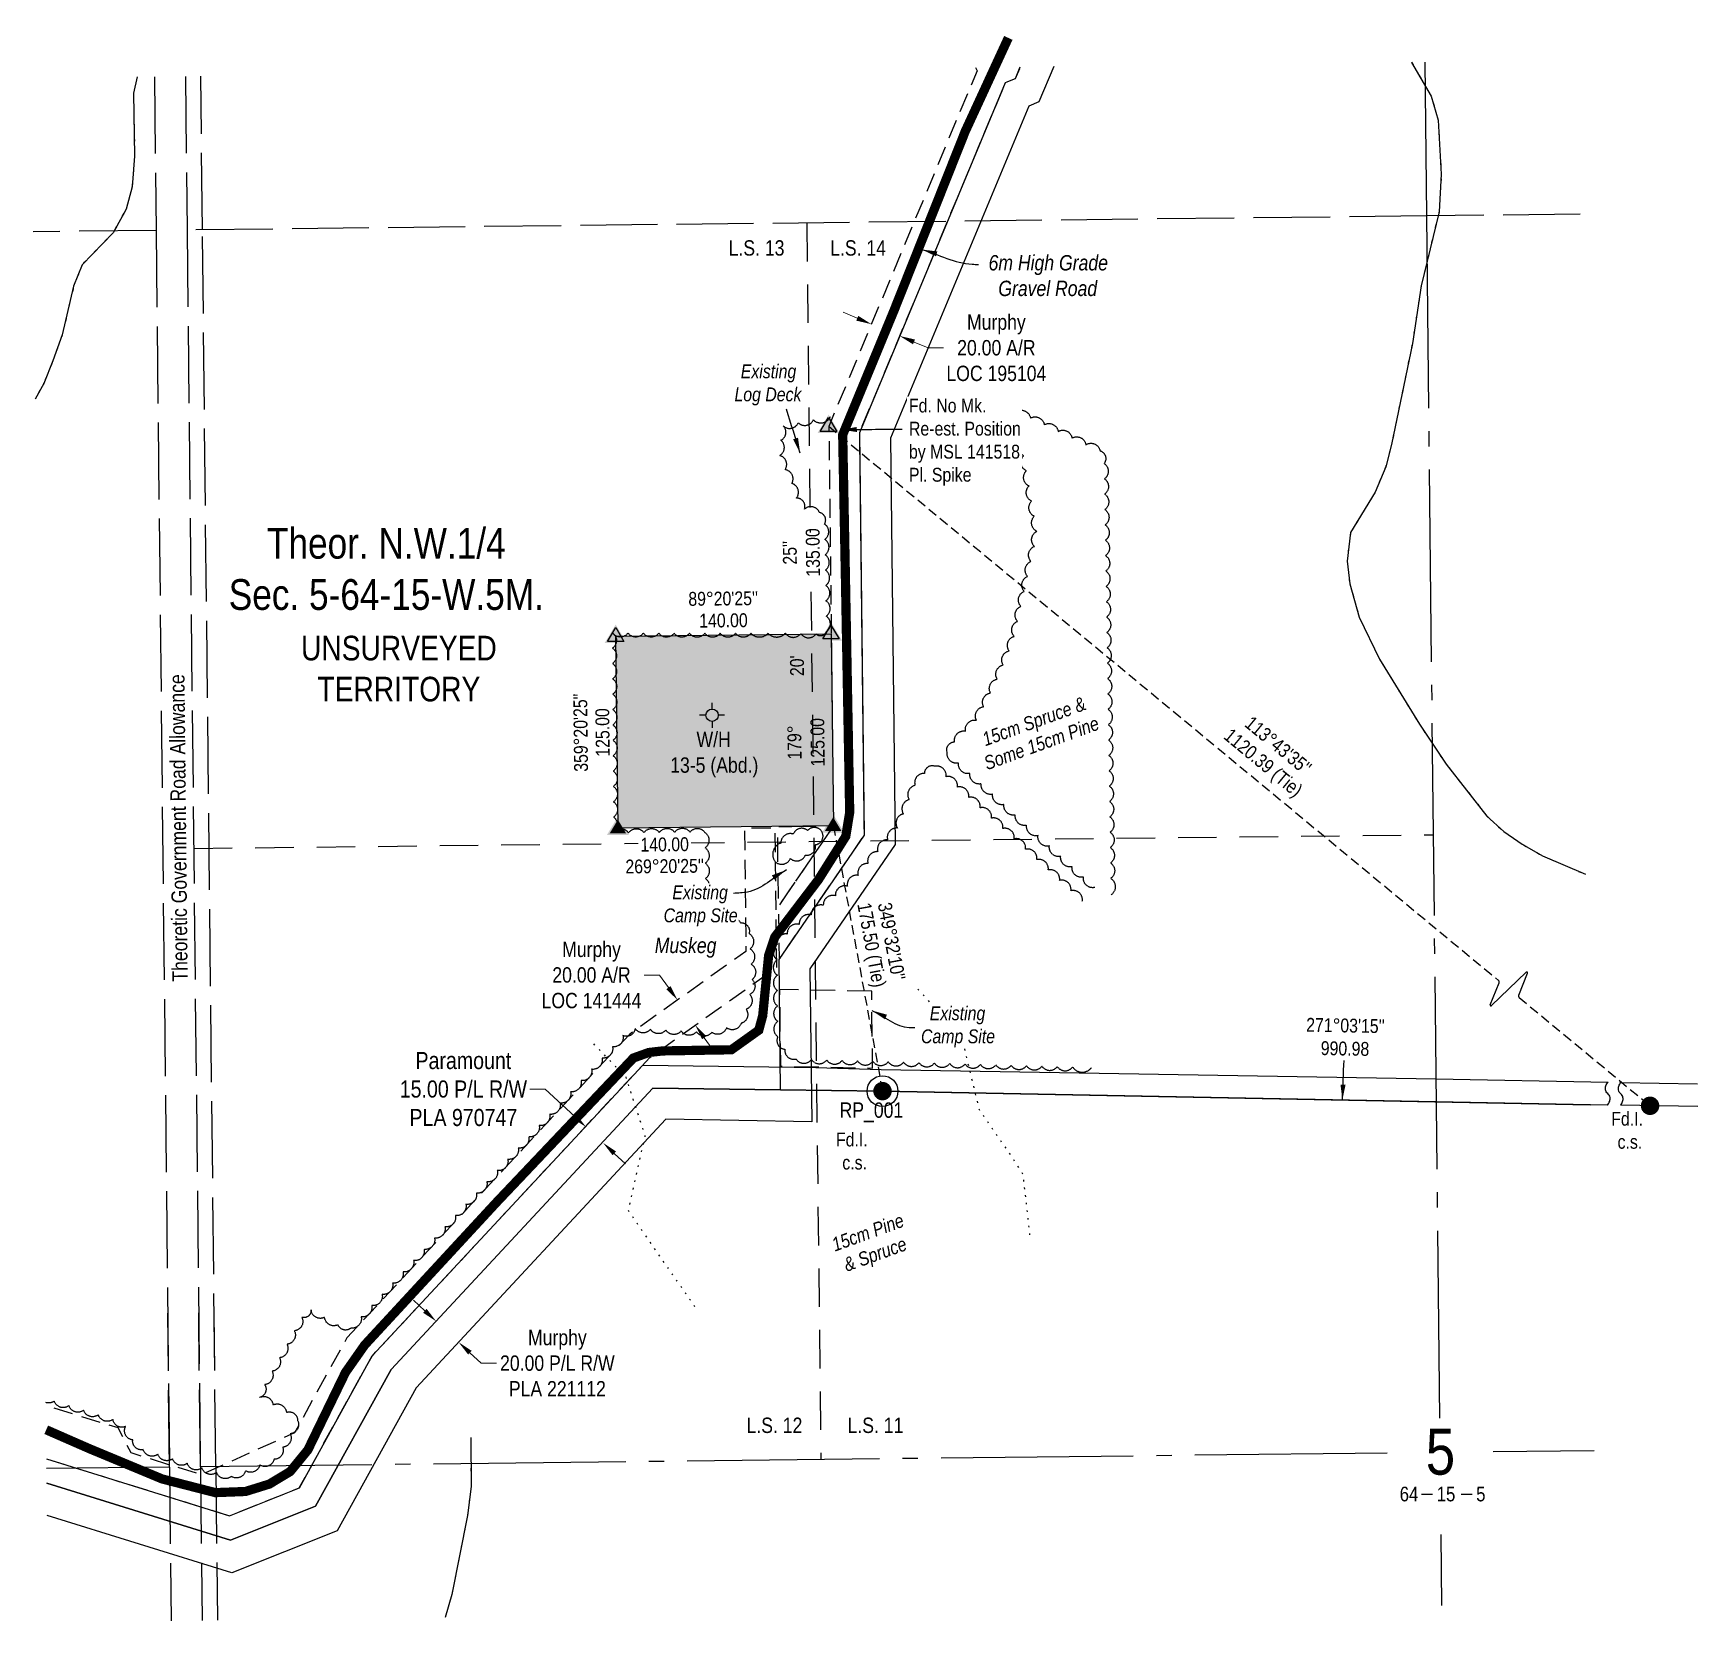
# Model space of a CAD drawing. Extents: x 548828 to 552022, y 6040302 to 6041334.
# Drawn here: x 548828 to 549910, y 6040302 to 6041334 of the extents above; entities that cross this region are included whole.
import ezdxf
from ezdxf.enums import TextEntityAlignment as Align

# ---------------------------------------------------------------- set-up
doc = ezdxf.new("R2010")
doc.units = 0
doc.header["$LTSCALE"] = 5
doc.header["$PDSIZE"] = 0.5
for name, pattern in [('0', [1, 1, 0]), ('foc-ACCESSROAD', [3.75, 2.5, -1.25]), ('foc-LSD', [8, 5, -3]), ('foc-QUARTERLINE', [33, 25, -3, 2, -3]), ('foc-TIELINE', [1.875, 1.25, -0.625]), ('foc-TOPO', [1, 0.2, -0.8]), ('foc-UNSURVEYED', [12.5, 10, -2.5]), ('foc-WHEELTRACKS', [2, 0.4, -1.6]), ('HIDDEN2', [4.7625, 3.175, -1.5875])]:
    doc.linetypes.add(name, pattern=pattern)
doc.layers.get('Defpoints').update_dxf_attribs({"color": 9})
for name, color, linetype in [('10', 1, 'Continuous'), ('35', 37, 'Continuous'), ('9', 3, 'Continuous'), ('AS-ROADS', 254, 'Continuous'), ('C-AR', 13, 'foc-ACCESSROAD'), ('C-RW', 13, 'Continuous'), ('C-SYMBOL', 7, 'Continuous'), ('C-WS-S', 13, 'Continuous'), ('F-RW', 190, 'Continuous'), ('L-BD', 7, 'Continuous'), ('L-BD1', 253, 'Continuous'), ('L-MON', 1, 'Continuous'), ('L-QSEC', 8, 'foc-QUARTERLINE'), ('L-ROAD-T', 7, 'Continuous'), ('L-SECLBL', 7, 'Continuous'), ('L-SECTION-LSD', 7, 'foc-LSD'), ('L-TIE', 7, 'foc-TIELINE'), ('L-UNS-T', 3, 'Continuous'), ('L-USEC', 7, 'foc-UNSURVEYED'), ('P-PROPOSED', 10, 'Continuous'), ('P-PROPOSED-H', 21, 'Continuous'), ('T-BUSH', 110, '0'), ('T-BUSH-T', 110, 'Continuous'), ('T-EXISTING TFA', 220, 'HIDDEN2'), ('T-EXISTING TFA-T', 220, 'Continuous'), ('T-GENERAL', 48, 'foc-TOPO'), ('T-WATER-P3', 160, 'foc-WHEELTRACKS')]:
    doc.layers.add(name, color=color, linetype=linetype)
for name, color, linetype, lineweight in [('AS-GENERAL', 48, 'Continuous', 18), ('C-AR-T', 13, 'Continuous', 9), ('C-RW-T', 13, 'Continuous', 9), ('C-WS-T', 13, 'Continuous', 9), ('F-RW-T', 190, 'Continuous', 9), ('T-TEXT', 48, 'Continuous', 18)]:
    doc.layers.add(name, color=color, linetype=linetype, lineweight=lineweight)
doc.styles.add('100L', font='ARIALN.TTF', dxfattribs={"height": 11})
doc.styles.add('175L', font='ARIALN.TTF', dxfattribs={"height": 20})
doc.styles.add('80', font='ARIALN.TTF', dxfattribs={"height": 10})
doc.styles.add('80CG', font='ARIALN.TTF', dxfattribs={"height": 10})
doc.styles.add('80L', font='ARIALN.TTF', dxfattribs={"height": 10})
doc.styles.add('80LS', font='ARIALNI.TTF', dxfattribs={"height": 10})
doc.styles.add('foc-LtypeFont', font='ARIALN.TTF', dxfattribs={"height": 7.35})
doc.styles.add('SIMPLEX', font='ARIALN.TTF')
doc.linetypes.add('foc-TOPO-flowdirection-NOLINE', pattern='A,0,[">",foc-LtypeFont,S=0.3,R=0,X=0,Y=-0.945],-20,[">",foc-LtypeFont,S=0.3,R=0,X=0,Y=-0.945],0', length=20)
doc.dimstyles.new('Compass 5 000', dxfattribs={"dimscale": 5, "dimtxt": 9, "dimasz": 2, "dimexe": 0.2, "dimexo": 0.0625, "dimgap": 0.5, "dimtad": 0, "dimtih": 1, "dimtoh": 1, "dimzin": 0, "dimdsep": 46, "dimtxsty": '80CG', "dimcen": 0.1, "dimse1": 1, "dimse2": 1, "dimclrd": 256, "dimclrt": 256, "dimaunit": 1, "dimadec": 4, "dimazin": 0, "dimtfac": 0.06, "dimtofl": 0, "dimtmove": 0, "dimatfit": 1, "dimfxl": 0.2, "dimtolj": 1, "dimtzin": 0, "dimlwd": -1, "dimarcsym": 0})

msp = doc.modelspace()

# ---------------------------------------------------------------- texts
at = {"layer": '35', "color": 3, "style": '80'}
msp.add_attdef('RP_001', (549352.374, 6040628.764), 'RP', height=10, dxfattribs=at)
at = {"layer": 'AS-GENERAL', "insert": (549448.67, 6041189.835), "char_height": 9.99462, "attachment_point": 1, "style": '80L'}
msp.add_mtext_dynamic_manual_height_columns('\\pi0.54805;{\\fArial Narrow|b0|i1|c0|p34;6m High Grade \\P\\pi6.885;Gravel Road}', width=77.49427, gutter_width=50, heights=[0], dxfattribs=at)
at = {"layer": 'C-WS-T', "insert": (549189.61, 6040879.829), "char_height": 10, "attachment_point": 1, "style": '80L'}
msp.add_mtext_dynamic_manual_height_columns('\\pi69.76;W/H\\P\\pi52.645;13-5 (Abd.)', width=160.67214, gutter_width=50.026, heights=[0], dxfattribs=at)
at = {"layer": 'L-BD', "style": '80L'}
for s, rotation, p in [("113°43'35''", 320.38434, (549637.546, 6040871.015)), ('1120.39 (Tie)', 320.38434, (549627.162, 6040858.924)), ("269°20'25''", 0.6439, (549238.668, 6040792.429)), ('175.50 (Tie)', 280.4647, (549372.219, 6040740.954)), ("349°32'10''", 280.4647, (549386.224, 6040743.541))]:
    msp.add_text(s, height=8.99516, rotation=rotation, dxfattribs=at).set_placement(p, align=Align.MIDDLE)
at = {"layer": 'L-BD', "insert": (549681.314, 6040693.289), "char_height": 8.99516, "width": 51.22914, "attachment_point": 2, "rotation": 358.9453, "style": '80L'}
msp.add_mtext("271°03'15'' 990.98", dxfattribs=at)
at = {"layer": 'L-BD1', "style": '80L'}
for s, rotation, p in [("89°20'25''", 0.6435, (549276.711, 6040966.466)), ('140.00', 0.6435, (549276.871, 6040952.225)), ("20'", 90.6728, (549324.674, 6040922.766)), ('359°20\'25"', 90.6667, (549184.011, 6040879.186)), ('125.00', 90.6667, (549198.252, 6040879.352))]:
    msp.add_text(s, height=8.9952, rotation=rotation, dxfattribs=at).set_placement(p, align=Align.MIDDLE)
at = {"layer": 'L-BD1', "insert": (549318.546, 6040872.742), "char_height": 8.99516, "width": 22.99206, "attachment_point": 2, "rotation": 90.6728, "style": '80L', "bg_fill": 1, "box_fill_scale": 1.15, "bg_fill_color": 21, "bg_fill_transparency": 0}
msp.add_mtext('179° 125.00', dxfattribs=at)
at = {"layer": 'L-MON', "char_height": 8.99516, "attachment_point": 1, "style": '80L'}
for insert in [(549853.062, 6040632.63), (549349.062, 6040619.124)]:
    msp.add_mtext_dynamic_manual_height_columns('\\pi0.96577;Fd.I.\\P\\pi5.0829;c.s.', width=19.83966, gutter_width=45, heights=[0], dxfattribs=dict(at, insert=insert))
at = {"layer": 'L-ROAD-T', "style": '80L'}
msp.add_text('Theoretic Government Road Allowance', height=10, rotation=90.597453, dxfattribs=at).set_placement((548922.531, 6040817.247), align=Align.MIDDLE_CENTER)
at = {"layer": 'L-UNS-T', "color": 3, "insert": (549065.876, 6040920.793), "char_height": 16, "attachment_point": 5, "style": '80L'}
msp.add_mtext_dynamic_manual_height_columns('UNSURVEYED TERRITORY', width=126.48066, gutter_width=47.525, heights=[0], dxfattribs=at)
at = {"layer": 'T-BUSH-T', "insert": (549304.963, 6040535.103), "char_height": 8.99524, "attachment_point": 1, "rotation": 20, "style": '80L'}
msp.add_mtext_dynamic_manual_height_columns('\\pi43.971;{\\fArial Narrow|b0|i1|c0|p34;15cm Pine\\P\\pi46.763;& Spruce}', width=134.84539, gutter_width=0, heights=[0], dxfattribs=at)
at = {"layer": 'T-EXISTING TFA-T', "insert": (549283.817, 6041118.731), "char_height": 8.99516, "attachment_point": 1, "style": '80L'}
msp.add_mtext_dynamic_manual_height_columns('\\pi4.3151;{\\fArial Narrow|b0|i1|c0|p34;Existing \\P\\pi0.22866;Log Deck}', width=44.19368, gutter_width=45, heights=[0], dxfattribs=at)
at = {"layer": 'T-TEXT', "insert": (549232.217, 6040745.853), "char_height": 9.99471, "attachment_point": 1, "style": '80L'}
msp.add_mtext_dynamic_manual_height_columns('{\\fArial Narrow|b0|i1|c0|p34;Muskeg}', width=24.95161, gutter_width=50.026, heights=[0], dxfattribs=at)

# ---------------------------------------------------------------- blocks, each defined once
blk = doc.blocks.new('L-SECLBL')
at = {"layer": '9', "color": 7}
for p, q in [((-5.1, -27.8), (-12.3, -27.8)), ((20.7, -27.8), (13.5, -27.8))]:
    blk.add_line(p, q, dxfattribs=at)
at = {"layer": '10', "color": 2, "style": 'SIMPLEX'}
blk.add_attdef('SEC', text='', height=30, dxfattribs=at).set_placement((0, 0), align=Align.MIDDLE)
at = {"layer": '10', "color": 5, "style": '80L'}
blk.add_attdef('TWP', text='', height=9.5, dxfattribs=at).set_placement((-14.4, -27.4), align=Align.MIDDLE_RIGHT)
blk.add_attdef('RGE', text='', height=9.5, dxfattribs=at).set_placement((3.6, -27.4), align=Align.MIDDLE_CENTER)
blk.add_attdef('MER', text='', height=9.5, dxfattribs=at).set_placement((23.2, -27.4), align=Align.MIDDLE_LEFT)
blk = doc.blocks.new('linebrk')
blk.add_lwpolyline([(0, 0.00175, -0.346152), (-0.00019, 0.0015), (-0.00314, 0.00055, 0.772575), (-0.00312, 0.00036), (0.00312, -0.00036, -0.772575), (0.00314, -0.00055), (0.00019, -0.0015, 0.346152), (0, -0.00175)], format="xyb")
blk = doc.blocks.new('*D35')
at = {"layer": 'C-AR-T', "transparency": 16777216}
for p, q in [((549363.8, 6041148.7), (549354.6, 6041152.6)), ((549400.8, 6041133.3), (549410, 6041129.5)), ((549410, 6041129.5), (549420, 6041129.5))]:
    blk.add_line(p, q, dxfattribs=at)
for points in [[(549364.5, 6041150.3), (549363.2, 6041147.2), (549373.1, 6041144.9)], [(549401.4, 6041134.9), (549400.1, 6041131.8), (549391.5, 6041137.2)]]:
    blk.add_solid(points, dxfattribs=at)
at = {"layer": 'Defpoints', "color": 0, "transparency": 16777216}
for p in [(549373.1, 6041144.9), (549364.2, 6041123.7), (549382.7, 6041116)]:
    blk.add_point(p, dxfattribs=at)
at = {"layer": 'C-AR-T', "transparency": 16777216, "insert": (549454.3, 6041129.5), "char_height": 10, "attachment_point": 5, "style": '80CG'}
blk.add_mtext('\\A1;Murphy\\P20.00 A/R\\PLOC 195104', dxfattribs=at)
blk = doc.blocks.new('*D36')
at = {"layer": 'C-AR-T', "transparency": 16777216}
for p, q in [((549235.4, 6040721.6), (549225.4, 6040721.6)), ((549241.2, 6040713.4), (549235.4, 6040721.6)), ((549264.4, 6040680.8), (549270.2, 6040672.7))]:
    blk.add_line(p, q, dxfattribs=at)
for points in [[(549242.5, 6040714.4), (549239.8, 6040712.4), (549247, 6040705.3)], [(549265.7, 6040681.8), (549263, 6040679.9), (549258.6, 6040689)]]:
    blk.add_solid(points, dxfattribs=at)
at = {"layer": 'Defpoints', "color": 0, "transparency": 16777216}
for p in [(549245.7, 6040704.4), (549247, 6040705.3), (549257.3, 6040688.1)]:
    blk.add_point(p, dxfattribs=at)
at = {"layer": 'C-AR-T', "transparency": 16777216, "insert": (549191.1, 6040721.6), "char_height": 10, "attachment_point": 5, "style": '80CG'}
blk.add_mtext('\\A1;Murphy\\P20.00 A/R\\PLOC 141444', dxfattribs=at)
blk = doc.blocks.new('*D37')
at = {"layer": 'C-RW-T', "transparency": 16777216}
for p, q in [((549082.7, 6040503.3), (549075.4, 6040510.1)), ((549112, 6040476), (549119.3, 6040469.2)), ((549119.3, 6040469.2), (549129.3, 6040469.2))]:
    blk.add_line(p, q, dxfattribs=at)
for points in [[(549083.9, 6040504.5), (549081.6, 6040502), (549090.1, 6040496.4)], [(549113.2, 6040477.2), (549110.9, 6040474.8), (549104.7, 6040482.8)]]:
    blk.add_solid(points, dxfattribs=at)
at = {"layer": 'Defpoints', "color": 0, "transparency": 16777216}
for p in [(549088.5, 6040494.8), (549103.2, 6040481.2), (549104.7, 6040482.8)]:
    blk.add_point(p, dxfattribs=at)
at = {"layer": 'C-RW-T', "transparency": 16777216, "insert": (549168.9, 6040469.2), "char_height": 10, "attachment_point": 5, "style": '80CG'}
blk.add_mtext('\\A1;Murphy\\P20.00 P/L R/W\\PPLA 221112', dxfattribs=at)
blk = doc.blocks.new('*D38')
at = {"layer": 'Defpoints', "color": 0, "transparency": 16777216}
for p in [(549187.6, 6040622.7), (549165.3, 6040598.7), (549176.3, 6040588.5)]:
    blk.add_point(p, dxfattribs=at)
at = {"layer": 'F-RW-T', "transparency": 16777216}
for p, q in [((549161, 6040647.4), (549151, 6040647.4)), ((549180.3, 6040629.5), (549161, 6040647.4)), ((549205.9, 6040605.6), (549213.2, 6040598.8))]:
    blk.add_line(p, q, dxfattribs=at)
for points in [[(549181.4, 6040630.7), (549179.1, 6040628.3), (549187.6, 6040622.7)], [(549207, 6040606.9), (549204.8, 6040604.4), (549198.6, 6040612.5)]]:
    blk.add_solid(points, dxfattribs=at)
at = {"layer": 'F-RW-T', "transparency": 16777216, "insert": (549107.8, 6040647.4), "char_height": 10, "attachment_point": 5, "style": '80CG'}
blk.add_mtext('\\A1;{\\H1.1111x;Paramount\\P15.00 P/L R/W\\PPLA 970747}', dxfattribs=at)
blk = doc.blocks.new('Gabd')
for p, q in [((-0.81, 0), (-1.62, 0)), ((0, 0.81), (0, 1.62)), ((1.62, 0), (0.81, 0)), ((0, -0.81), (0, -1.62))]:
    blk.add_line(p, q)
blk.add_circle((0, 0), 0.8)
blk = doc.blocks.new('TRIA')
blk.add_hatch(color=255).paths.add_polyline_path([(-0.04, 1.52), (-1.47, -0.87), (1.39, -0.87)])
blk = doc.blocks.new('TRIAA')
blk.add_blockref('TRIA', (0, 0))
blk = doc.blocks.new('TRIB')
at = {"color": 1}
blk.add_lwpolyline([(-1.12, -0.67), (-0.04, 1.13), (1.04, -0.67)], close=True, dxfattribs=at)
blk = doc.blocks.new('TRIBB')
blk.add_blockref('TRIB', (0, 0))
blk = doc.blocks.new('TRICC')
for name in ['TRIAA', 'TRIBB']:
    blk.add_blockref(name, (0, 0))
blk = doc.blocks.new('plspike')
blk.add_blockref('TRICC', (0, 0))
blk = doc.blocks.new('STRIA')
blk.add_hatch(color=255).paths.add_polyline_path([(-0.04, 1.52), (-1.47, -0.87), (1.39, -0.87)])
blk = doc.blocks.new('STRIAA')
blk.add_blockref('STRIA', (0, 0))
blk = doc.blocks.new('STRIB')
at = {"color": 1}
blk.add_solid([(-1.12, -0.67), (-0.04, 1.13), (1.04, -0.67)], dxfattribs=at)
blk = doc.blocks.new('STRIBB')
blk.add_blockref('STRIB', (0, 0))
blk = doc.blocks.new('STRICC')
for name in ['STRIAA', 'STRIBB']:
    blk.add_blockref(name, (0, 0))
blk = doc.blocks.new('fdspike')
blk.add_blockref('STRICC', (0, 0))
blk = doc.blocks.new('fdia')
at = {"color": 255, "const_width": 1}
blk.add_lwpolyline([(-0.5, 0, 1), (0.5, 0, 1)], format="xyb", close=True, dxfattribs=at)
blk = doc.blocks.new('Fdiaa')
blk.add_blockref('fdia', (0, 0))
blk = doc.blocks.new('fdib')
at = {"color": 1, "const_width": 1.6}
blk.add_lwpolyline([(-0.4, 0, 1), (0.4, 0, 1)], format="xyb", close=True, dxfattribs=at)
at = {"color": 1}
blk.add_circle((0, 0), 0.8, dxfattribs=at)
blk = doc.blocks.new('Fdibb')
blk.add_blockref('fdib', (0, 0))
blk = doc.blocks.new('fdicc')
for name in ['Fdibb', 'Fdiaa']:
    blk.add_blockref(name, (0, 0))
blk = doc.blocks.new('FDI')
blk.add_blockref('fdicc', (0, 0))

# ---------------------------------------------------------------- dimensions: what is measured, and where the dimension line sits
at = {"layer": 'C-AR-T'}
dim = msp.add_linear_dim(base=(549373.06, 6041144.874), p1=(549382.715, 6041116.012), p2=(549364.243, 6041123.706), angle=157.387825, text='Murphy\\P20.00 A/R\\PLOC 195104', dimstyle='Compass 5 000', dxfattribs=at)
dim.commit()
dim.dimension.update_dxf_attribs({"geometry": '*D35', "text_midpoint": (549454.285, 6041129.491), "dimtype": 161})
at = {"layer": 'C-RW-T'}
dim = msp.add_aligned_dim(p1=(549088.518, 6040494.79), p2=(549103.163, 6040481.169), distance=2.257, text='Murphy\\P20.00 P/L R/W\\PPLA 221112', dimstyle='Compass 5 000', override={"dimtxt": 10}, dxfattribs=at)
dim.commit()
dim.dimension.update_dxf_attribs({"geometry": '*D37', "text_midpoint": (549168.885, 6040469.201)})
at = {"layer": 'F-RW-T'}
dim = msp.add_linear_dim(base=(549187.59, 6040622.662), p1=(549176.262, 6040588.473), p2=(549165.285, 6040598.684), angle=137.071274, text='{\\H1.1111x;Paramount\\P15.00 P/L R/W\\PPLA 970747}', dimstyle='Compass 5 000', dxfattribs=at)
dim.commit()
dim.dimension.update_dxf_attribs({"geometry": '*D38', "text_midpoint": (549107.838, 6040647.405), "dimtype": 161})

# ---------------------------------------------------------------- hatches: boundary and pattern name
at = {"layer": 'P-PROPOSED-H'}
h = msp.add_hatch(color=256, dxfattribs=at)
h.dxf.hatch_style = 1
h.paths.add_polyline_path([(549207.019, 6040941.945), (549346.935, 6040943.517), (549348.413, 6040818.59), (549208.447, 6040817.017)])

# ---------------------------------------------------------------- linework, layer by layer
at = {"layer": '35', "color": 3}
msp.add_circle((549380.272, 6040646.101), 10, dxfattribs=at)
at = {"layer": 'AS-ROADS', "flags": 128}
msp.add_lwpolyline([(548836.606, 6040425.858, 5.997, 5.997, 0), (548864.841, 6040413.492, 5.997, 5.997, 0), (548911.976, 6040393.878, 5.997, 5.997, 0), (548946.595, 6040384.974, 5.997, 5.997, 0), (548966.195, 6040385.738, 5.997, 5.997, 0), (548981.723, 6040390.571, 5.997, 5.997, 0), (548995.214, 6040398.711, 5.997, 5.997, 0), (549006.694, 6040412.736, 5.997, 5.997, 0), (549031.145, 6040463.146, 5.997, 5.997, 0), (549043.618, 6040480.953, 5.997, 5.997, 0), (549129.456, 6040573.894, 5.997, 5.997, 0), (549218.36, 6040667.659, 5.997, 5.997, 0), (549228.287, 6040671.221, 5.997, 5.997, 0), (549237.196, 6040672.238, 5.997, 5.997, 0), (549281.997, 6040673.002, 5.997, 5.997, 0), (549299.849, 6040685.755, 5.997, 5.997, 0), (549302.394, 6040695.168, 5.997, 5.997, 0), (549306.226, 6040734.141, 5.997, 5.997, 0), (549310.298, 6040746.352, 5.997, 5.997, 0), (549338.57, 6040783.541, 5.997, 5.997, 0), (549356.401, 6040811.818, 5.997, 5.997, 0), (549358.951, 6040827.409, 5.997, 5.997, 0), (549356.154, 6040980.879, 5.997, 5.997, 0), (549354.388, 6041072.955, 5.997, 5.997, 0), (549387.684, 6041153.612, 5.997, 5.997, 0), (549434.106, 6041270.401, 5.997, 5.997, 0), (549462.072, 6041331.084, 5.997, 5.997, 0)], format="xyseb", dxfattribs=at)
at = {"layer": 'C-AR', "flags": 128}
for points in [[(549440.818, 6041311.923), (549441.738, 6041309.701), (549345.408, 6041078.436), (549348.402, 6040818.61), (549312.66, 6040766.49), (549313.062, 6040731.772), (549323.532, 6040746.999), (549368.463, 6040812.518), (549365.444, 6041074.55), (549460.191, 6041302.014), (549466.729, 6041304.722), (549469.865, 6041312.253)], [(548836.81, 6040406.944), (548955.743, 6040369.961), (549001.07, 6040388.092), (549048.428, 6040473.817), (549210.573, 6040648.146), (549228.961, 6040667.915), (549311.57, 6040726.684), (549310.527, 6040817.225), (549290.539, 6040816.994), (549291.462, 6040736.91), (549215.712, 6040683.022), (549032.119, 6040485.633), (548998.03, 6040423.926), (548937.429, 6040396.589), (548891.86, 6040410.759), (548883.311, 6040427.024), (548836.436, 6040441.6)]]:
    msp.add_lwpolyline(points, dxfattribs=at)
at = {"layer": 'C-RW', "flags": 128}
msp.add_lwpolyline([(549314.043, 6040646.958), (549314.043, 6040646.958), (549380.272, 6040646.101), (549840.392, 6040637.259)], dxfattribs=at)
at = {"layer": 'F-RW'}
for points in [[(548836.81, 6040406.958), (548955.85, 6040369.965), (548955.85, 6040369.965), (549001.197, 6040388.103), (549001.197, 6040388.103), (549048.579, 6040473.874), (549224.533, 6040663.05), (549322.865, 6040661.692), (549336.962, 6040661.433), (549379.36, 6040660.255), (549740.015, 6040654.031), (549851.922, 6040651.976)], [(549851.648, 6040637.06), (549740.179, 6040639.034), (549380.272, 6040646.101), (549230.957, 6040647.932), (549060.818, 6040465.008), (549011.738, 6040376.164), (548956.48, 6040354.061), (548956.48, 6040354.061), (548956.48, 6040354.061), (548956.48, 6040354.061), (548836.98, 6040391.197)], [(549860.329, 6040651.822), (549910.114, 6040650.907)], [(549910.239, 6040636.022), (549860.059, 6040636.911)], [(548836.81, 6040406.958), (548955.85, 6040369.965), (548955.85, 6040369.965), (549001.197, 6040388.103), (549001.197, 6040388.103), (549001.197, 6040388.103)], [(549011.738, 6040376.164), (548956.48, 6040354.061), (548956.48, 6040354.061), (548956.48, 6040354.061), (548956.48, 6040354.061), (548836.98, 6040391.197)]]:
    msp.add_lwpolyline(points, dxfattribs=at)
for points in [[(549851.648, 6040637.06, 0.09819619), (549853.033, 6040639.562, 0.11502491), (549853.231, 6040642.005, 0.18910183), (549851.785, 6040644.518, -0.18910183), (549850.339, 6040647.031, -0.11502491), (549850.537, 6040649.474, -0.09819619), (549851.922, 6040651.976)], [(549860.059, 6040636.911, 0.09819619), (549861.445, 6040639.413, 0.11502491), (549861.642, 6040641.856, 0.18910183), (549860.196, 6040644.369, -0.18910183), (549858.75, 6040646.882, -0.11502491), (549858.948, 6040649.325, -0.09819619), (549860.333, 6040651.827)]]:
    msp.add_lwpolyline(points, format="xyb", dxfattribs=at)
at = {"layer": 'L-QSEC'}
for p, q in [((549733.859, 6041215.304), (549742.434, 6040433.391)), ((549708.312, 6040410.678), (548936.818, 6040401.858)), ((549842.953, 6040412.217), (549777.344, 6040411.468)), ((548916.699, 6040401.639), (548836.877, 6040400.724)), ((549743.264, 6040357.695), (549743.771, 6040311.523))]:
    msp.add_line(p, q, dxfattribs=at)
msp.add_lwpolyline([(549732.763, 6041315.246), (549733.859, 6041215.294)], dxfattribs=at)
at = {"layer": 'L-SECTION-LSD'}
for p, q in [((549331, 6041210.719), (549340.195, 6040406.469)), ((548932.479, 6040803.99), (549738.273, 6040812.826))]:
    msp.add_line(p, q, dxfattribs=at)
at = {"layer": 'L-TIE', "flags": 128}
for points in [[(549345.418, 6041078.457), (549780.745, 6040718.123)], [(549348.413, 6040818.59), (549380.272, 6040646.101)], [(549794.195, 6040706.99), (549879.27, 6040636.571)]]:
    msp.add_lwpolyline(points, dxfattribs=at)
at = {"layer": 'L-USEC'}
for p, q in [((548927.059, 6041306.075), (548928.138, 6041206.111)), ((548938.179, 6041206.237), (548937.101, 6041306.189)), ((548906.944, 6041305.846), (548908.022, 6041205.894)), ((549733.859, 6041215.305), (548928.14, 6041206.134)), ((549833.8, 6041216.442), (549733.859, 6041215.304)), ((548908.022, 6041205.905), (548828.2, 6041204.994)), ((548908.022, 6041205.905), (548916.699, 6040401.641)), ((548928.141, 6041206.122), (548936.818, 6040401.858)), ((548946.856, 6040401.985), (548938.179, 6041206.248)), ((548916.699, 6040401.641), (548915.62, 6040501.635)), ((548936.818, 6040401.858), (548935.739, 6040501.866)), ((548946.856, 6040401.985), (548945.778, 6040501.981)), ((548916.699, 6040401.641), (548917.777, 6040301.676)), ((548916.699, 6040401.641), (548917.777, 6040301.676)), ((548936.818, 6040401.858), (548937.896, 6040301.916)), ((548936.818, 6040401.858), (548937.896, 6040301.916)), ((548946.856, 6040401.985), (548947.934, 6040302.036)), ((548946.856, 6040401.985), (548947.934, 6040302.036))]:
    msp.add_line(p, q, dxfattribs=at)
at = {"layer": 'P-PROPOSED', "flags": 128}
msp.add_lwpolyline([(549207.019, 6040941.945), (549346.935, 6040943.517), (549348.413, 6040818.59), (549208.447, 6040817.017)], close=True, dxfattribs=at)
at = {"layer": 'T-BUSH', "flags": 128}
for points in [[(549305.836, 6040943.872, 0.44104534), (549317.14, 6040943.948, 0.52056705), (549327.131, 6040943.683, 0.52056705), (549337.122, 6040943.414, 0.52056705), (549343.905, 6040944.984, 0.52056705), (549343.722, 6040954.977, 0.52056705), (549343.54, 6040964.97, 0.52056705), (549343.357, 6040974.963, 0.52056705), (549343.174, 6040984.956, 0.52056705), (549342.992, 6040994.949, 0.52056705), (549342.809, 6041004.942, 0.52056705), (549342.626, 6041014.935, 0.52056705), (549339.295, 6041022.38, 0.52056705), (549329.56, 6041024.645, 0.52056705), (549324.376, 6041031.804, 0.52056705), (549321.375, 6041041.335, 0.52056705), (549316.978, 6041050.31, 0.52056705), (549313.453, 6041059.451, 0.52056705), (549314.258, 6041069.413, 0.52056705), (549315.687, 6041078.817, 0.52056705), (549325.496, 6041080.734, 0.52056705), (549335.305, 6041082.651, 0.52056705), (549346.477, 6041084.835)], [(549518.266, 6040778.565, -0.52056705), (549510.887, 6040785.306, -0.52056705), (549503.508, 6040792.047, -0.52056705), (549496.129, 6040798.789, -0.52056705), (549488.75, 6040805.53, -0.52056705), (549481.371, 6040812.271, -0.52056705), (549473.991, 6040819.012, -0.52056705), (549466.612, 6040825.753, -0.52056705), (549459.233, 6040832.494, -0.52056705), (549451.854, 6040839.235, -0.52056705), (549444.475, 6040845.976, -0.52056705), (549437.096, 6040852.718, -0.52056705), (549429.717, 6040859.459, -0.52056705), (549422.338, 6040866.2, -0.52056705), (549427.158, 6040873.216, -0.52056705), (549434.226, 6040880.283, -0.52056705), (549441.294, 6040887.35, -0.52056705), (549446.016, 6040896.108, -0.52056705), (549450.488, 6040905.046, -0.52056705), (549454.856, 6040914.032, -0.52056705), (549458.743, 6040923.24, -0.52056705), (549462.63, 6040932.448, -0.52056705), (549465.839, 6040941.873, -0.52056705), (549468.031, 6040951.625, -0.52056705), (549470.224, 6040961.376, -0.52056705), (549472.417, 6040971.127, -0.52056705), (549474.609, 6040980.878, -0.52056705), (549476.802, 6040990.63, -0.52056705), (549478.994, 6041000.381, -0.52056705), (549480.688, 6041010.144, -0.52056705), (549478.962, 6041019.989, -0.52056705), (549477.236, 6041029.833, -0.52056705), (549475.511, 6041039.678, -0.52056705), (549473.785, 6041049.522, -0.52056705), (549472.059, 6041059.367, -0.52056705), (549470.333, 6041069.212, -0.52056705), (549468.607, 6041079.056, -0.52056705), (549467.445, 6041088.156, -0.52056705), (549476.454, 6041083.827, -0.52056705), (549485.463, 6041079.499, -0.52056705), (549494.471, 6041075.17, -0.52056705), (549503.48, 6041070.841, -0.52056705), (549512.493, 6041066.522, -0.52056705), (549521.697, 6041062.626, -0.52056705), (549524.361, 6041054.321, -0.52056705), (549524.521, 6041044.327, -0.52056705), (549524.682, 6041034.334, -0.52056705), (549524.843, 6041024.34, -0.52056705), (549525.003, 6041014.347, -0.52056705), (549525.164, 6041004.353, -0.52056705), (549525.325, 6040994.36, -0.52056705), (549525.485, 6040984.367, -0.52056705), (549525.646, 6040974.373, -0.52056705), (549525.807, 6040964.38, -0.52056705), (549525.967, 6040954.386, -0.52056705), (549526.128, 6040944.393, -0.52056705), (549526.289, 6040934.4, -0.52056705), (549526.45, 6040924.406, -0.52056705), (549526.61, 6040914.413, -0.52056705), (549526.771, 6040904.419, -0.52056705), (549526.932, 6040894.426, -0.52056705), (549527.092, 6040884.432, -0.52056705), (549527.253, 6040874.439, -0.52056705), (549527.414, 6040864.446, -0.52056705), (549527.574, 6040854.452, -0.52056705), (549527.735, 6040844.459, -0.52056705), (549527.896, 6040834.465, -0.52056705), (549528.056, 6040824.472, -0.52056705), (549528.217, 6040814.478, -0.52056705), (549528.378, 6040804.485, -0.52056705), (549528.538, 6040794.492, -0.52056705), (549528.699, 6040784.498, -0.52056705), (549528.873, 6040773.709, -0.52056705)], [(549305.836, 6040943.872, -0.47569537), (549294.77, 6040943.872, -0.52056705), (549284.775, 6040943.892, -0.52056705), (549274.781, 6040943.912, -0.52056705), (549264.786, 6040943.932, -0.52056705), (549254.791, 6040943.952, -0.52056705), (549244.797, 6040943.972, -0.52056705), (549234.802, 6040943.992, -0.52056705), (549224.808, 6040944.012, -0.52056705), (549214.813, 6040944.032, -0.52056705), (549204.818, 6040944.052, -0.52056705), (549204.721, 6040934.22, -0.52056705), (549204.786, 6040924.226, -0.52056705), (549204.851, 6040914.231, -0.52056705), (549204.916, 6040904.237, -0.52056705), (549204.982, 6040894.242, -0.52056705), (549205.047, 6040884.248, -0.52056705), (549205.112, 6040874.254, -0.52056705), (549205.177, 6040864.259, -0.52056705), (549205.243, 6040854.265, -0.52056705), (549205.308, 6040844.27, -0.52056705), (549205.373, 6040834.276, -0.52056705), (549205.438, 6040824.281, -0.52056705), (549205.503, 6040814.287, -0.52056705), (549215.187, 6040814.086, -0.52056705), (549225.181, 6040814.202, -0.52056705), (549235.175, 6040814.317, -0.52056705), (549245.169, 6040814.432, -0.52056705), (549255.163, 6040814.547, -0.52056705), (549264.811, 6040814.309, -0.52056705), (549264.919, 6040804.315, -0.52056705), (549265.028, 6040794.321, -0.52056705), (549265.136, 6040784.327, -0.52056705), (549265.244, 6040774.333, -0.52056705), (549265.352, 6040764.338, -0.52056705), (549268.073, 6040756.835, -0.52056705), (549278.05, 6040756.248, -0.52056705), (549288.028, 6040755.662, -0.52056705), (549293.546, 6040748.646, -0.52056705), (549294.219, 6040738.674, -0.52056705), (549294.891, 6040728.702, -0.52056705), (549295.564, 6040718.73, -0.52056705), (549293.988, 6040708.954, -0.52056705), (549291.598, 6040699.249, -0.52056705), (549288.439, 6040690.269, -0.52056705), (549278.895, 6040687.3, -0.52056705), (549269.352, 6040684.331, -0.52056705), (549259.383, 6040684.764, -0.52056705), (549249.403, 6040685.294, -0.52056705), (549239.422, 6040685.824, -0.52056705), (549229.442, 6040686.354, -0.52056705), (549219.461, 6040686.884, -0.52056705), (549211.556, 6040682.28, -0.52056705), (549204.75, 6040674.961, -0.52056705), (549197.943, 6040667.643, -0.52056705), (549191.136, 6040660.325, -0.52056705), (549184.329, 6040653.006, -0.52056705), (549177.522, 6040645.688, -0.52056705), (549170.715, 6040638.369, -0.52056705), (549163.908, 6040631.051, -0.52056705), (549157.101, 6040623.733, -0.52056705), (549150.294, 6040616.414, -0.52056705), (549143.488, 6040609.096, -0.52056705), (549136.681, 6040601.778, -0.52056705), (549129.874, 6040594.459, -0.52056705), (549123.067, 6040587.141, -0.52056705), (549116.26, 6040579.822, -0.52056705), (549109.453, 6040572.504, -0.52056705), (549102.646, 6040565.186, -0.52056705), (549095.839, 6040557.867, -0.52056705), (549089.032, 6040550.549, -0.52056705), (549082.226, 6040543.231, -0.52056705), (549075.419, 6040535.912, -0.52056705), (549068.612, 6040528.594, -0.52056705), (549061.805, 6040521.275, -0.52056705), (549054.998, 6040513.957, -0.52056705), (549048.191, 6040506.639, -0.52056705), (549041.384, 6040499.32, -0.52056705), (549034.577, 6040492.002, -0.52056705), (549026.263, 6040494.12, -0.52056705), (549017.514, 6040498.953, -0.52056705), (549008.766, 6040503.786, -0.52056705), (549002.801, 6040498.964, -0.52056705), (548997.968, 6040490.216, -0.52056705), (548993.135, 6040481.467, -0.52056705), (548988.302, 6040472.719, -0.52056705), (548983.469, 6040463.971, -0.52056705), (548978.636, 6040455.222, -0.52056705), (548975.307, 6040446.907, -0.52056705), (548984.055, 6040442.074, -0.52056705), (548992.804, 6040437.241, -0.52056705), (549000.049, 6040431.975, -0.52056705), (548995.216, 6040423.227, -0.52056705), (548990.383, 6040414.478, -0.52056705), (548984.719, 6040406.67, -0.52056705), (548975.441, 6040402.954, -0.52056705), (548966.163, 6040399.238, -0.52056705), (548956.885, 6040395.521, -0.52056705), (548947.357, 6040398.104, -0.52056705), (548937.813, 6040401.072, -0.52056705), (548928.269, 6040404.038, -0.52056705), (548918.724, 6040407.004, -0.52056705), (548909.18, 6040409.971, -0.52056705), (548899.636, 6040412.937, -0.52056705), (548892.852, 6040419.22, -0.52056705), (548888.202, 6040428.067, -0.52056705), (548880.001, 6040432.648, -0.52056705), (548870.457, 6040435.616, -0.52056705), (548860.913, 6040438.583, -0.52056705), (548851.369, 6040441.551, -0.52056705), (548841.826, 6040444.519, -0.23881639), (548836.415, 6040443.564, -0.23881639)], [(549510.175, 6040769.708, 0.52056705), (549502.796, 6040776.449, 0.52056705), (549495.416, 6040783.19, 0.52056705), (549488.037, 6040789.931, 0.52056705), (549480.658, 6040796.672, 0.52056705), (549473.279, 6040803.414, 0.52056705), (549465.9, 6040810.155, 0.52056705), (549458.521, 6040816.896, 0.52056705), (549451.142, 6040823.637, 0.52056705), (549443.763, 6040830.378, 0.52056705), (549436.383, 6040837.119, 0.52056705), (549429.004, 6040843.86, 0.52056705), (549421.625, 6040850.601, 0.52056705), (549414.246, 6040857.343, 0.52056705), (549407.489, 6040852.759, 0.52056705), (549401.459, 6040844.899, 0.52056705), (549397.657, 6040835.656, 0.52056705), (549393.854, 6040826.412, 0.52056705), (549389.969, 6040817.219, 0.52056705), (549383.59, 6040809.525, 0.52056705), (549377.211, 6040801.83, 0.52056705), (549370.832, 6040794.136, 0.52056705), (549364.453, 6040786.442, 0.52056705), (549357.463, 6040779.372, 0.52056705), (549349.636, 6040773.156, 0.52056705), (549341.81, 6040766.939, 0.52056705), (549333.983, 6040760.723, 0.52056705), (549326.157, 6040754.507, 0.52056705), (549318.331, 6040748.291, 0.52056705), (549311.763, 6040741.473, 0.52056705), (549311.84, 6040731.478, 0.52056705), (549311.917, 6040721.484, 0.52056705), (549311.994, 6040711.489, 0.52056705), (549312.071, 6040701.495, 0.52056705), (549312.148, 6040691.501, 0.52056705), (549312.225, 6040681.506, 0.52056705), (549316.765, 6040673.325, 0.52056705), (549324.056, 6040666.957, 0.52056705), (549334.047, 6040666.669, 0.52056705), (549344.038, 6040666.381, 0.52056705), (549354.028, 6040666.094, 0.52056705), (549364.019, 6040665.806, 0.52056705), (549374.009, 6040665.518, 0.52056705), (549384, 6040665.231, 0.52056705), (549393.99, 6040664.943, 0.52056705), (549403.981, 6040664.655, 0.52056705), (549413.972, 6040664.368, 0.52056705), (549423.962, 6040664.08, 0.52056705), (549433.953, 6040663.792, 0.52056705), (549443.943, 6040663.505, 0.52056705), (549453.934, 6040663.217, 0.52056705), (549463.924, 6040662.929, 0.52056705), (549473.915, 6040662.641, 0.52056705), (549483.906, 6040662.354, 0.52056705), (549493.896, 6040662.066, 0.52056705), (549503.887, 6040661.778, 0.52056705), (549516.112, 6040661.426, 0.52056705)]]:
    msp.add_lwpolyline(points, format="xyb", dxfattribs=at)
msp.add_lwpolyline([(549310.583, 6040795.221, 0.52056705), (549320.34, 6040797.389, 0.52056705), (549330.096, 6040799.558, 0.52056705), (549336.675, 6040806.352, 0.52056705), (549340.982, 6040814.602, 0.52056705), (549331.582, 6040815.627, 0.52056705), (549322.292, 6040813.242, 0.52056705), (549314.171, 6040807.415, 0.52056705)], format="xyb", close=True, dxfattribs=at)
at = {"layer": 'T-EXISTING TFA', "flags": 128}
for points in [[(549321.368, 6040818.28), (549348.432, 6040818.592), (549312.66, 6040766.49), (549312.061, 6040818.191)], [(549373.274, 6040711.111), (549313.288, 6040712.233), (549313.866, 6040662.262), (549373.852, 6040661.14)]]:
    msp.add_lwpolyline(points, close=True, dxfattribs=at)
at = {"layer": 'T-GENERAL', "flags": 128}
for points in [[(549403.323, 6040712.457), (549431.737, 6040680.655), (549443.103, 6040634.089), (549463.94, 6040603.802), (549471.541, 6040591.905), (549476.087, 6040550.639)], [(549258.244, 6040505.966), (549215.055, 6040568.433), (549226.041, 6040616.892), (549213.539, 6040655.13), (549191.944, 6040677.467)]]:
    msp.add_lwpolyline(points, dxfattribs=at)
at = {"layer": 'T-WATER-P3', "flags": 128}
for points in [[(549724.233, 6041315.194), (549736.993, 6041293.159), (549741.548, 6041277.652), (549743.536, 6041242.39), (549742.097, 6041217.952), (549730.506, 6041169.787), (549724.73, 6041132.304), (549711.183, 6041066.709), (549707.383, 6041052.189), (549700.587, 6041035.642), (549684.591, 6041009.505), (549682.282, 6040990.878), (549684.085, 6040975.994), (549690.169, 6040954.377), (549703.379, 6040927.063), (549729.327, 6040884.706), (549746.687, 6040858.762), (549773.243, 6040824.985), (549784.119, 6040814.923), (549796.209, 6040806.686), (549809.346, 6040799.134), (549837.685, 6040786.962), (549838.695, 6040786.299)], [(549724.253, 6041315.149), (549736.993, 6041293.148), (549741.548, 6041277.641), (549743.536, 6041242.379), (549742.097, 6041217.941), (549730.506, 6041169.776), (549724.73, 6041132.294), (549711.183, 6041066.699), (549707.383, 6041052.179), (549700.587, 6041035.632), (549684.591, 6041009.494), (549682.282, 6040990.868), (549684.085, 6040975.983), (549690.169, 6040954.367), (549703.379, 6040927.053), (549729.327, 6040884.696), (549746.687, 6040858.752), (549773.243, 6040824.974), (549784.119, 6040814.913), (549796.209, 6040806.676), (549809.346, 6040799.123), (549837.285, 6040787.124)], [(548895.712, 6041305.718), (548893.276, 6041295.147), (548894.095, 6041254.141), (548892.421, 6041234.268), (548888.532, 6041219.765), (548880.059, 6041204.344), (548859.903, 6041183.49), (548854.436, 6041169.522), (548847.014, 6041137.865), (548840.988, 6041121.132), (548835.003, 6041106.419), (548835.003, 6041106.419), (548829.375, 6041096.037)], [(548895.718, 6041305.754), (548893.276, 6041295.157), (548894.095, 6041254.151), (548892.421, 6041234.279), (548888.532, 6041219.775), (548880.059, 6041204.355), (548859.903, 6041183.501), (548854.436, 6041169.533), (548847.014, 6041137.875), (548840.988, 6041121.142), (548835.003, 6041106.43), (548835.002, 6041106.428)], [(549112.699, 6040420.884), (549112.764, 6040388.993), (549110.419, 6040370.026), (549100.347, 6040318.777), (549095.857, 6040303.799)]]:
    msp.add_lwpolyline(points, dxfattribs=at)
at = {"layer": 'T-WATER-P3', "linetype": 'foc-TOPO-flowdirection-NOLINE', "flags": 128}
for points in [[(549724.253, 6041315.149), (549736.993, 6041293.148), (549741.548, 6041277.641), (549743.536, 6041242.379), (549742.097, 6041217.941), (549730.506, 6041169.776), (549724.73, 6041132.294), (549711.183, 6041066.699), (549707.383, 6041052.179), (549700.587, 6041035.632), (549684.591, 6041009.494), (549682.282, 6040990.868), (549684.085, 6040975.983), (549690.169, 6040954.367), (549703.379, 6040927.053), (549729.327, 6040884.696), (549746.687, 6040858.752), (549773.243, 6040824.974), (549784.119, 6040814.913), (549796.209, 6040806.676), (549809.346, 6040799.123), (549837.285, 6040787.124)], [(548895.712, 6041305.718), (548893.276, 6041295.147), (548894.095, 6041254.141), (548892.421, 6041234.268), (548888.532, 6041219.765), (548880.059, 6041204.344), (548859.903, 6041183.49), (548854.436, 6041169.522), (548847.014, 6041137.865), (548840.988, 6041121.132), (548835.003, 6041106.419), (548835.003, 6041106.419), (548829.375, 6041096.037)], [(549112.699, 6040420.884), (549112.764, 6040388.993), (549110.419, 6040370.026), (549100.347, 6040318.777), (549095.857, 6040303.799)]]:
    msp.add_lwpolyline(points, dxfattribs=at)

# ---------------------------------------------------------------- block references
at = {"layer": 'C-WS-S', "xscale": 4.999999999999975, "yscale": 4.999999999999975, "zscale": 4.999999999999975}
msp.add_blockref('Gabd', (549269.452, 6040890.539), dxfattribs=at)
at = {"layer": 'L-MON', "color": 2, "xscale": 5.000000000000009, "yscale": 5.000000000000009, "zscale": 5.000000000000009}
for name, p in [('plspike', (549345.418, 6041078.457)), ('plspike', (549207.02, 6040941.945)), ('plspike', (549346.979, 6040943.517)), ('fdspike', (549208.447, 6040817.017)), ('fdspike', (549348.413, 6040818.59)), ('FDI', (549380.272, 6040646.101))]:
    msp.add_blockref(name, p, dxfattribs=at)
at = {"layer": 'L-MON', "xscale": 4.997312599999979, "yscale": 4.997312599999979, "zscale": 4.997312599999979}
msp.add_blockref('FDI', (549879.27, 6040636.571), dxfattribs=at)
at = {"layer": 'L-SECLBL', "color": 230}
msp.add_blockref('L-SECLBL', (549743.008, 6040411.468), dxfattribs=at).add_auto_attribs({'SEC': '5', 'TWP': '64', 'RGE': '15', 'MER': '5'})
at = {"layer": 'L-TIE', "xscale": 4997.312600000006, "yscale": 4997.312600000006, "zscale": 4997.312600000006, "rotation": 230.3843403163698}
msp.add_blockref('linebrk', (549787.47, 6040712.556), dxfattribs=at)

msp.set_redraw_order([(e.dxf.handle, doc.entitydb.next_handle()) for e in msp.query("TEXT MTEXT ATTDEF DIMENSION ARC_DIMENSION")])  # texts and dimensions are drawn at this point

# ---------------------------------------------------------------- leaders
at = {"layer": 'AS-GENERAL', "path_type": 1}
msp.add_leader([(549405.87, 6041193.415), (549438.525, 6041183.873), (549442.676, 6041183.735)], dimstyle='Compass 5 000', override={"dimgap": 0.5, "dimtad": 0}, dxfattribs=at)
at = {"layer": 'L-BD', "path_type": 1}
msp.add_leader([(549679.239, 6040640.356), (549680.332, 6040666.106)], dimstyle='Compass 5 000', override={"dimgap": 0.5, "dimtad": 0}, dxfattribs=at)
at = {"layer": 'L-MON', "path_type": 1}
msp.add_leader([(549353.583, 6041076.288), (549393.097, 6041076.706)], dimstyle='Compass 5 000', override={"dimgap": 0.5, "dimtad": 0}, dxfattribs=at)
at = {"layer": 'T-EXISTING TFA-T', "path_type": 1}
msp.add_leader([(549326.742, 6041060.99), (549317.885, 6041089.606)], dimstyle='Compass 5 000', override={"dimgap": 0.5, "dimtad": 0}, dxfattribs=at)

# ---------------------------------------------------------------- next in the draw order: texts
at = {"layer": 'C-SYMBOL', "color": 3, "insert": (549057.695, 6041012.386), "char_height": 19.98942, "width": 203.13478, "attachment_point": 2, "style": '175L', "bg_fill": 3, "box_fill_scale": 1.15, "bg_fill_color": 256, "bg_fill_true_color": 256, "bg_fill_transparency": 0}
msp.add_mtext('Theor. N.W.1/4 \\PSec. 5-64-15-W.5M.', dxfattribs=at)

# ---------------------------------------------------------------- next in the draw order: linework, layer by layer
at = {"layer": 'C-RW'}
for points in [[(548836.98, 6040391.197), (548956.48, 6040354.061), (549011.738, 6040376.164), (549060.818, 6040465.008), (549230.957, 6040647.932), (549314.043, 6040646.958), (549313.062, 6040731.772), (549368.463, 6040812.518), (549365.444, 6041074.55), (549460.182, 6041302.01), (549466.729, 6041304.722), (549469.865, 6041312.253)], [(549491.621, 6041312.501), (549482.008, 6041289.414), (549475.459, 6041286.702), (549385.479, 6041070.663), (549388.524, 6040806.424), (549333.123, 6040725.679), (549334.276, 6040626.063), (549239.521, 6040627.774), (549077.136, 6040453.186), (549025.793, 6040360.245), (548957.32, 6040332.857), (548837.206, 6040370.183)]]:
    msp.add_lwpolyline(points, dxfattribs=at)

# ---------------------------------------------------------------- next in the draw order: texts
at = {"layer": 'L-BD', "insert": (549238.609, 6040811.049), "char_height": 8.9952, "width": 31.62112, "attachment_point": 2, "rotation": 0.6439, "style": '80L', "bg_fill": 3, "box_fill_scale": 1.15, "bg_fill_color": 256, "bg_fill_true_color": 256, "bg_fill_transparency": 0}
msp.add_mtext('140.00', dxfattribs=at)
at = {"layer": 'L-BD1', "insert": (549315.517, 6040996.181), "char_height": 8.99516, "width": 22.94227, "attachment_point": 2, "rotation": 90.6485, "style": '80L', "bg_fill": 3, "box_fill_scale": 1.15, "bg_fill_color": 256, "bg_fill_true_color": 256, "bg_fill_transparency": 0}
msp.add_mtext("25'' 135.00", dxfattribs=at)
at = {"layer": 'L-MON', "insert": (549397.471, 6041096.453), "char_height": 8.99516, "attachment_point": 1, "style": '80L', "bg_fill": 3, "box_fill_scale": 1.15, "bg_fill_color": 256, "bg_fill_true_color": 256, "bg_fill_transparency": 0}
msp.add_mtext_dynamic_manual_height_columns('Fd. No Mk.\\PRe-est. Position\\Pby MSL 141518\\PPl. Spike', width=72.14525, gutter_width=45, heights=[0], dxfattribs=at)
at = {"layer": 'L-SECTION-LSD', "attachment_point": 1, "style": '100L', "bg_fill": 3, "box_fill_scale": 1.5, "bg_fill_color": 256, "bg_fill_transparency": 0}
for s, width, insert, char_height in [('\\pi1.9076;L.S. 13', 36.83422, (549278.336, 6041199.475), 9.99463), ('L.S. 14', 36.9982, (549346.259, 6041199.475), 9.9946), ('\\pi2.2464;L.S. 12', 37.11172, (549289.637, 6040433.772), 9.99463), ('L.S. 11', 36.4495, (549357.56, 6040433.772), 9.9946)]:
    msp.add_mtext_dynamic_manual_height_columns(s, width=width, gutter_width=55, heights=[0], dxfattribs=dict(at, insert=insert, char_height=char_height))
at = {"layer": 'T-BUSH-T', "insert": (549439.641, 6040877.169), "char_height": 8.99524, "attachment_point": 1, "rotation": 20, "style": '80LS', "bg_fill": 3, "box_fill_scale": 1.15, "bg_fill_color": 256, "bg_fill_true_color": 256, "bg_fill_transparency": 0}
msp.add_mtext_dynamic_manual_height_columns('\\pi4.7903;15cm Spruce &\\P\\pi0.43079;Some 15cm Pine', width=78.3458, gutter_width=50, heights=[0], dxfattribs=at)
at = {"layer": 'T-EXISTING TFA-T', "char_height": 9, "attachment_point": 1, "style": '80L', "bg_fill": 3, "box_fill_scale": 1.15, "bg_fill_color": 256, "bg_fill_true_color": 256, "bg_fill_transparency": 0}
for insert in [(549237.459, 6040779.92), (549404.8, 6040701.249)]:
    msp.add_mtext_dynamic_manual_height_columns('\\pi6.1903;{\\fArial Narrow|b0|i1|c0|p34;Existing\\P\\pi0.51158;Camp Site}', width=47.96312, gutter_width=45, heights=[0], dxfattribs=dict(at, insert=insert))

# ---------------------------------------------------------------- next in the draw order: dimensions: what is measured, and where the dimension line sits
at = {"layer": 'C-AR-T'}
dim = msp.add_aligned_dim(p1=(549257.285, 6040688.065), p2=(549245.698, 6040704.354), distance=-1.561, text='Murphy\\P20.00 A/R\\PLOC 141444', dimstyle='Compass 5 000', dxfattribs=at)
dim.commit()
dim.dimension.update_dxf_attribs({"geometry": '*D36', "text_midpoint": (549191.085, 6040721.555)})

# ---------------------------------------------------------------- next in the draw order: leaders
at = {"layer": 'T-EXISTING TFA-T', "path_type": 1}
for points in [[(549317.843, 6040789.98), (549292.575, 6040775.525), (549283.301, 6040774.675)], [(549373.42, 6040698.485), (549397.549, 6040687.446), (549401.347, 6040687.446)]]:
    msp.add_leader(points, dimstyle='Compass 5 000', override={"dimgap": 0.5, "dimtad": 0}, dxfattribs=at)

doc.saveas('drawing.dxf')
